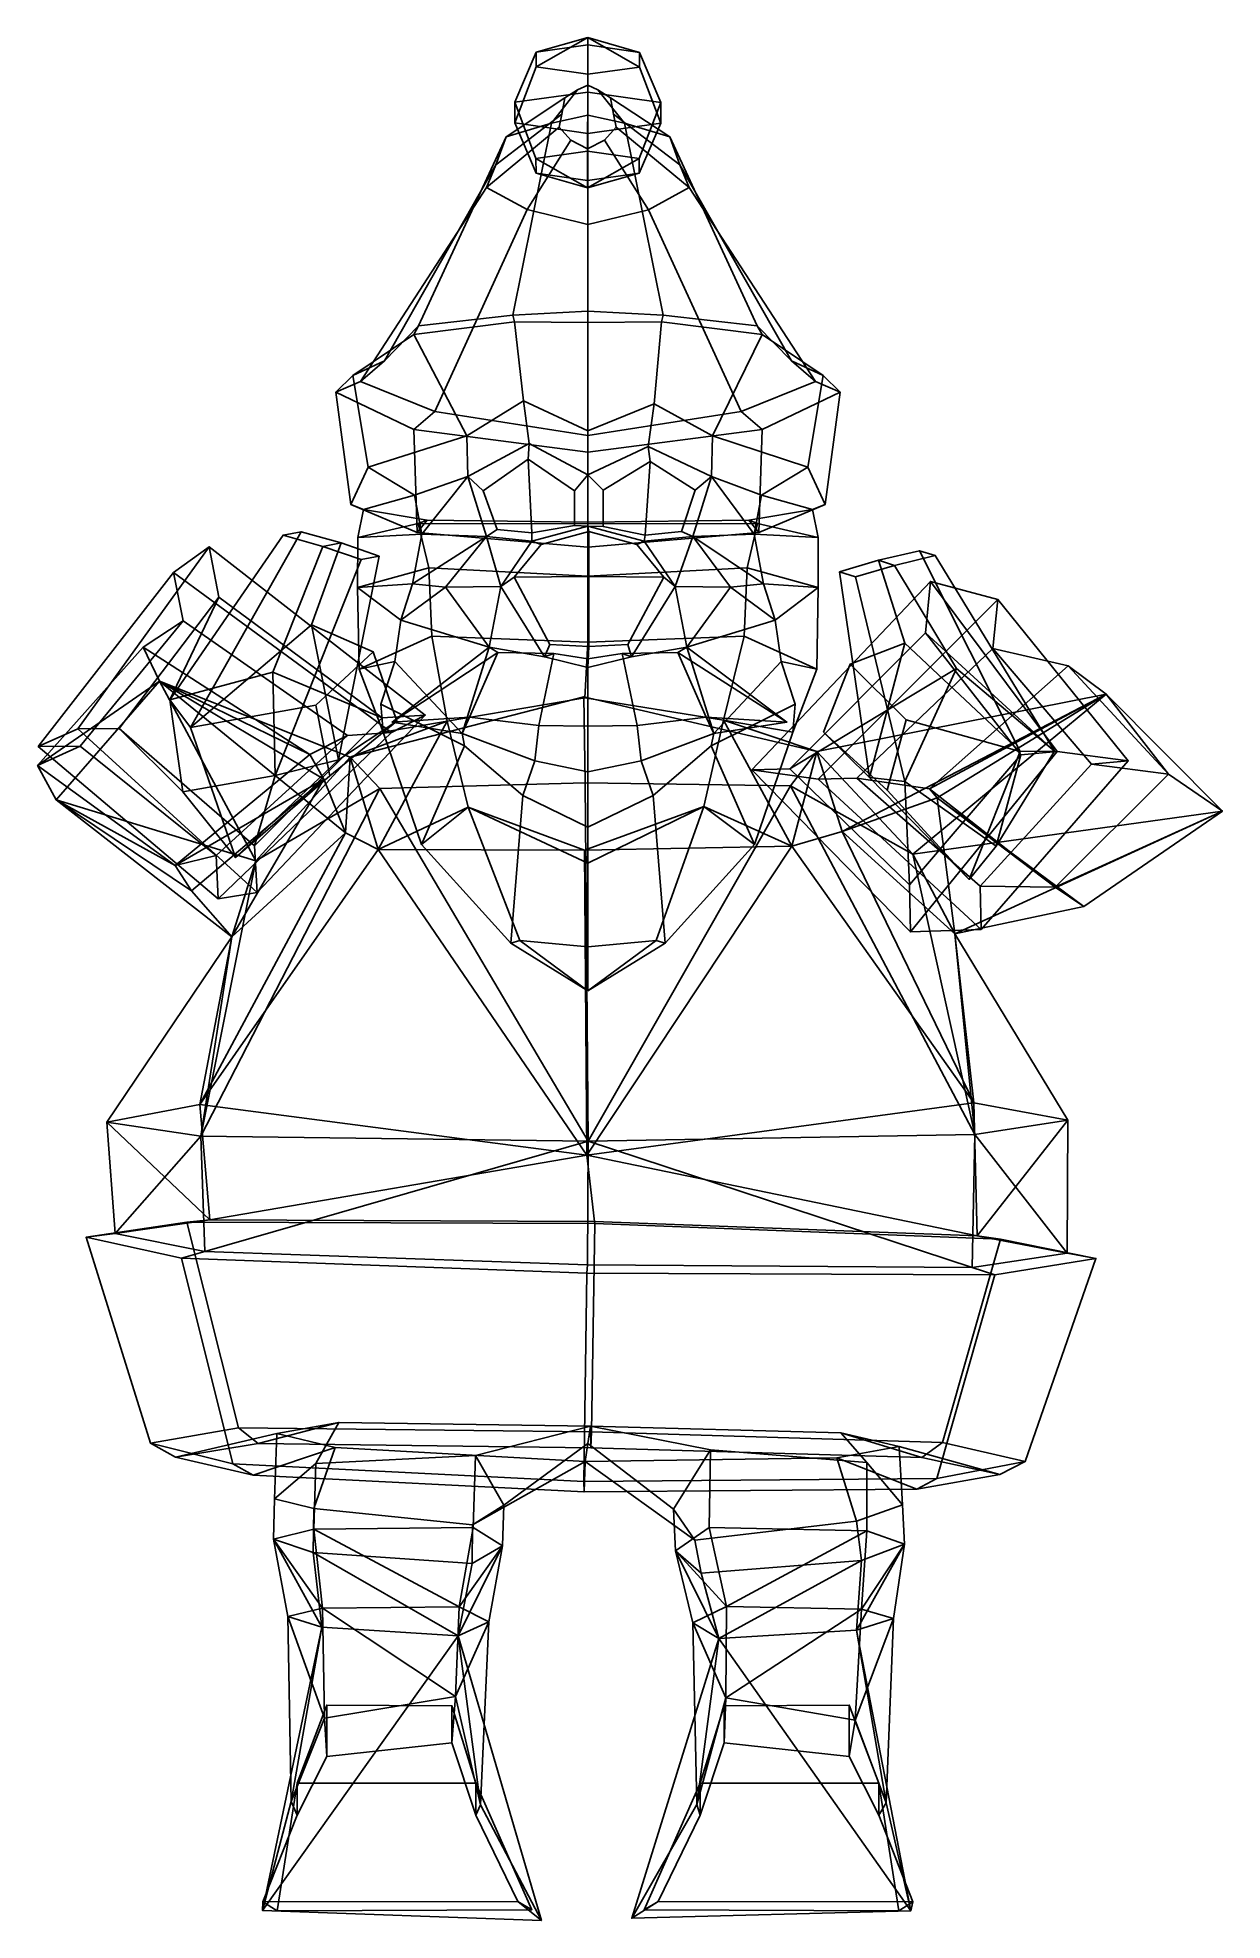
# Model space of a CAD drawing. Extents: x -147 to 165, y -156 to 341.
import ezdxf

# ---------------------------------------------------------------- set-up
doc = ezdxf.new("R2010")
doc.units = 0

msp = doc.modelspace()

# ---------------------------------------------------------------- linework, layer by layer
for p in [(-53.499561, 160.365143, 96.495125), (50.507008, 160.365143, 96.495125)]:
    msp.add_point(p)
for points in [[(-15.557034, 336.949158, -22.037312), (-1.94946, 338.858826, -29.255663), (-1.975695, 326.463806, -38.97863), (-21.219732, 323.763123, -28.770412)], [(-15.554445, 333.085388, -7.617522), (-1.936448, 340.792175, -13.282482), (-15.557034, 336.949158, -22.037312)], [(-1.936448, 340.792175, -13.282482), (-1.94946, 338.858826, -29.255663), (-15.557034, 336.949158, -22.037312)], [(-1.944282, 331.131287, -0.416025), (-1.936448, 340.792175, -13.282482), (-15.554445, 333.085388, -7.617522)], [(11.660736, 336.904724, -22.054108), (17.272001, 323.700287, -28.794165), (-1.975695, 326.463806, -38.97863), (-1.94946, 338.858826, -29.255663)], [(-1.936448, 340.792175, -13.282482), (11.660736, 336.904724, -22.054108), (-1.94946, 338.858826, -29.255663)], [(-1.944282, 331.131287, -0.416025), (11.663325, 333.040955, -7.634317), (-1.936448, 340.792175, -13.282482)], [(11.663325, 333.040955, -7.634317), (11.660736, 336.904724, -22.054108), (-1.936448, 340.792175, -13.282482)], [(-21.21607, 318.29892, -8.377671), (-15.554445, 333.085388, -7.617522), (-15.557034, 336.949158, -22.037312), (-21.219732, 323.763123, -28.770412)], [(-1.968372, 315.53537, 1.806764), (-1.944282, 331.131287, -0.416025), (-15.554445, 333.085388, -7.617522), (-21.21607, 318.29892, -8.377671)], [(-1.968372, 315.53537, 1.806764), (17.275661, 318.236053, -8.401423), (11.663325, 333.040955, -7.634317), (-1.944282, 331.131287, -0.416025)], [(17.275661, 318.236053, -8.401423), (17.272001, 323.700287, -28.794165), (11.660736, 336.904724, -22.054108), (11.663325, 333.040955, -7.634317)], [(-1.96313, 328.239136, -7.126527), (-4.660744, 327.024872, -7.458448), (-11.532356, 318.266296, 51.219952), (-1.902821, 320.358612, 53.964451)], [(-1.96313, 328.239136, -7.126527), (-1.902821, 320.358612, 53.964451), (7.720645, 318.252838, 51.214859), (0.730092, 327.016052, -7.461774)], [(-8.005001, 324.942139, -8.027981), (-8.762764, 320.642426, -9.20479), (-26.15724, 307.271637, 36.821705), (-23.467905, 314.677887, 46.516022)], [(-4.660744, 327.024872, -7.458448), (-8.005001, 324.942139, -8.027981), (-23.467905, 314.677887, 46.516022), (-11.532356, 318.266296, 51.219952)], [(-15.60736, 308.958221, -29.53746), (-21.219732, 323.763123, -28.770412), (-1.975695, 326.463806, -38.97863), (-1.999784, 310.86792, -36.75581)], [(-21.21607, 318.29892, -8.377671), (-21.219732, 323.763123, -28.770412), (-15.60736, 308.958221, -29.53746), (-15.604771, 305.094452, -15.11767)], [(11.61041, 308.913788, -29.554255), (-1.999784, 310.86792, -36.75581), (-1.975695, 326.463806, -38.97863), (17.272001, 323.700287, -28.794165)], [(0.730092, 327.016052, -7.461774), (7.720645, 318.252838, 51.214859), (19.645798, 314.647736, 46.50462), (4.066825, 324.922424, -8.03543)], [(4.066825, 324.922424, -8.03543), (19.645798, 314.647736, 46.50462), (22.313711, 307.237701, 36.808887), (4.80909, 320.620239, -9.213164)], [(17.275661, 318.236053, -8.401423), (11.612999, 305.050018, -15.134465), (11.61041, 308.913788, -29.554255), (17.272001, 323.700287, -28.794165)], [(-46.548569, 264.803253, 82.086647), (-21.688261, 267.628021, 94.745087), (-11.532356, 318.266296, 51.219952), (-23.467905, 314.677887, 46.516022)], [(-8.762764, 320.642426, -9.20479), (-9.455673, 317.174194, -10.154003), (-28.618233, 301.297607, 29.001936), (-26.15724, 307.271637, 36.821705)], [(-1.899999, 268.643951, 102.110413), (-1.902821, 320.358612, 53.964451), (-11.532356, 318.266296, 51.219952), (-21.688261, 267.628021, 94.745087)], [(-1.968372, 315.53537, 1.806764), (-21.21607, 318.29892, -8.377671), (-15.604771, 305.094452, -15.11767), (-1.994606, 303.14035, -7.916173)], [(-1.968372, 315.53537, 1.806764), (-1.994606, 303.14035, -7.916173), (11.612999, 305.050018, -15.134465), (17.275661, 318.236053, -8.401423)], [(-1.899999, 268.643951, 102.110413), (17.888262, 267.628021, 94.745087), (7.720645, 318.252838, 51.214859), (-1.902821, 320.358612, 53.964451)], [(4.80909, 320.620239, -9.213164), (22.313711, 307.237701, 36.808887), (24.757435, 301.260284, 28.98782), (5.489501, 317.14978, -10.163225)], [(42.748573, 264.803253, 82.086647), (19.645798, 314.647736, 46.50462), (7.720645, 318.252838, 51.214859), (17.888262, 267.628021, 94.745087)], [(-55.5891, 255.59906, 55.375454), (-46.548569, 264.803253, 82.086647), (-23.467905, 314.677887, 46.516022), (-26.15724, 307.271637, 36.821705)], [(-9.455673, 317.174194, -10.154003), (-6.460843, 313.777924, -11.084126), (-17.909023, 295.4487, 21.354467), (-28.618233, 301.297607, 29.001936)], [(-6.460843, 313.777924, -11.084126), (-1.993314, 311.485901, -11.712281), (-1.944535, 291.502228, 16.200111), (-17.909023, 295.4487, 21.354467)], [(2.482448, 313.763336, -11.089643), (14.03133, 295.426331, 21.346022), (-1.944535, 291.502228, 16.200111), (-1.993314, 311.485901, -11.712281)], [(5.489501, 317.14978, -10.163225), (24.757435, 301.260284, 28.98782), (14.03133, 295.426331, 21.346022), (2.482448, 313.763336, -11.089643)], [(51.789104, 255.59906, 55.375454), (22.313711, 307.237701, 36.808887), (19.645798, 314.647736, 46.50462), (42.748573, 264.803253, 82.086647)], [(-2.007627, 301.207001, -23.889297), (-15.60736, 308.958221, -29.53746), (-1.999784, 310.86792, -36.75581)], [(-15.604771, 305.094452, -15.11767), (-15.60736, 308.958221, -29.53746), (-2.007627, 301.207001, -23.889297)], [(-2.007627, 301.207001, -23.889297), (-1.999784, 310.86792, -36.75581), (11.61041, 308.913788, -29.554255)], [(11.612999, 305.050018, -15.134465), (-2.007627, 301.207001, -23.889297), (11.61041, 308.913788, -29.554255)], [(-61.859039, 250.177185, 32.811611), (-55.5891, 255.59906, 55.375454), (-26.15724, 307.271637, 36.821705), (-28.618233, 301.297607, 29.001936)], [(-1.994606, 303.14035, -7.916173), (-15.604771, 305.094452, -15.11767), (-2.007627, 301.207001, -23.889297)], [(-1.994606, 303.14035, -7.916173), (-2.007627, 301.207001, -23.889297), (11.612999, 305.050018, -15.134465)], [(58.059044, 250.177185, 32.811611), (24.757435, 301.260284, 28.98782), (22.313711, 307.237701, 36.808887), (51.789104, 255.59906, 55.375454)], [(-42.271126, 242.208405, 12.722825), (-61.859039, 250.177185, 32.811611), (-28.618233, 301.297607, 29.001936), (-17.909023, 295.4487, 21.354467)], [(38.471123, 242.208405, 12.722826), (14.03133, 295.426331, 21.346022), (24.757435, 301.260284, 28.98782), (58.059044, 250.177185, 32.811611)], [(-1.899999, 235.910461, -5.742792), (-42.271126, 242.208405, 12.722825), (-17.909023, 295.4487, 21.354467), (-1.944535, 291.502228, 16.200111)], [(-1.899999, 235.910461, -5.742792), (-1.944535, 291.502228, 16.200111), (14.03133, 295.426331, 21.346022), (38.471123, 242.208405, 12.722826)], [(-1.899999, 265.653229, 105.996429), (-1.899999, 268.643951, 102.110413), (-21.688261, 267.628021, 94.745087), (-21.299597, 265.833313, 99.837967)], [(-1.899999, 265.653229, 105.996429), (17.499598, 265.833313, 99.837967), (17.888262, 267.628021, 94.745087), (-1.899999, 268.643951, 102.110413)], [(-47.79092, 262.561523, 86.926041), (-46.548569, 264.803253, 82.086647), (-55.5891, 255.59906, 55.375454), (-63.887779, 251.690308, 57.15406)], [(-21.299597, 265.833313, 99.837967), (-21.688261, 267.628021, 94.745087), (-46.548569, 264.803253, 82.086647), (-47.79092, 262.561523, 86.926041)], [(-18.942772, 245.036011, 105.993355), (-21.299597, 265.833313, 99.837967), (-47.79092, 262.561523, 86.926041), (-33.883507, 235.798859, 95.688095)], [(-1.9, 237.132874, 110.968666), (-1.899999, 265.653229, 105.996429), (-21.299597, 265.833313, 99.837967), (-18.942772, 245.036011, 105.993355)], [(-1.9, 237.132874, 110.968666), (15.546496, 244.241577, 106.137733), (17.499598, 265.833313, 99.837967), (-1.899999, 265.653229, 105.996429)], [(15.546496, 244.241577, 106.137733), (30.955547, 235.798859, 95.688103), (43.990925, 262.561523, 86.926041), (17.499598, 265.833313, 99.837967)], [(17.499598, 265.833313, 99.837967), (43.990925, 262.561523, 86.926041), (42.748573, 264.803253, 82.086647), (17.888262, 267.628021, 94.745087)], [(43.990925, 262.561523, 86.926041), (60.08778, 251.690308, 57.15406), (51.789104, 255.59906, 55.375454), (42.748573, 264.803253, 82.086647)], [(-33.883507, 235.798859, 95.688095), (-47.79092, 262.561523, 86.926041), (-63.887779, 251.690308, 57.15406), (-59.840714, 227.540619, 77.814453)], [(30.955547, 235.798859, 95.688103), (56.040722, 227.540619, 77.814453), (60.08778, 251.690308, 57.15406), (43.990925, 262.561523, 86.926041)], [(-63.887779, 251.690308, 57.15406), (-55.5891, 255.59906, 55.375454), (-61.859039, 250.177185, 32.811611), (-68.413467, 247.304596, 31.64838)], [(60.08778, 251.690308, 57.15406), (64.613472, 247.304596, 31.64838), (58.059044, 250.177185, 32.811611), (51.789104, 255.59906, 55.375454)], [(-59.840714, 227.540619, 77.814453), (-63.887779, 251.690308, 57.15406), (-68.413467, 247.304596, 31.64838), (-64.414131, 217.683228, 41.266933)], [(-68.413467, 247.304596, 31.64838), (-61.859039, 250.177185, 32.811611), (-42.271126, 242.208405, 12.722825), (-47.799843, 237.459106, 9.714837)], [(64.613472, 247.304596, 31.64838), (43.999844, 237.459106, 9.714837), (38.471123, 242.208405, 12.722826), (58.059044, 250.177185, 32.811611)], [(56.040722, 227.540619, 77.814453), (60.614136, 217.683228, 41.266933), (64.613472, 247.304596, 31.64838), (60.08778, 251.690308, 57.15406)], [(-64.414131, 217.683228, 41.266933), (-68.413467, 247.304596, 31.64838), (-47.799843, 237.459106, 9.714837), (-46.904514, 210.312958, 16.025953)], [(-18.942772, 245.036011, 105.993355), (-33.883507, 235.798859, 95.688095), (-33.590797, 225.057556, 94.877663), (-17.374081, 233.792145, 106.658783)], [(-1.9, 237.132874, 110.968666), (-18.942772, 245.036011, 105.993355), (-17.374081, 233.792145, 106.658783), (-1.9, 225.558319, 108.95771)], [(-1.9, 237.132874, 110.968666), (-1.9, 225.558319, 108.95771), (13.977801, 232.987305, 106.68766), (15.546496, 244.241577, 106.137733)], [(15.546496, 244.241577, 106.137733), (13.977801, 232.987305, 106.68766), (30.662834, 225.057556, 94.877663), (30.955547, 235.798859, 95.688103)], [(60.614136, 217.683228, 41.266933), (43.104519, 210.312927, 16.025953), (43.999844, 237.459106, 9.714837), (64.613472, 247.304596, 31.64838)], [(-47.799843, 237.459106, 9.714837), (-42.271126, 242.208405, 12.722825), (-1.899999, 235.910461, -5.742792), (-1.899999, 231.539124, -9.574923)], [(43.999844, 237.459106, 9.714837), (-1.899999, 231.539124, -9.574923), (-1.899999, 235.910461, -5.742792), (38.471123, 242.208405, 12.722826)], [(-47.675175, 220.184937, 78.357887), (-33.590797, 225.057556, 94.877663), (-33.883507, 235.798859, 95.688095), (-59.840714, 227.540619, 77.814453)], [(-46.904514, 210.312958, 16.025953), (-47.799843, 237.459106, 9.714837), (-1.899999, 231.539124, -9.574923), (-1.9, 206.496765, -3.372415)], [(-17.632929, 229.697693, 104.469688), (-17.374081, 233.792145, 106.658783), (-33.590797, 225.057556, 94.877663), (-29.570061, 221.328979, 94.654114)], [(-17.632929, 229.697693, 104.469688), (-5.485054, 221.325775, 106.095718), (-1.9, 225.558319, 108.95771), (-17.374081, 233.792145, 106.658783)], [(43.104519, 210.312927, 16.025953), (-1.9, 206.496765, -3.372415), (-1.899999, 231.539124, -9.574923), (43.999844, 237.459106, 9.714837)], [(43.875175, 220.184937, 78.357887), (56.040722, 227.540619, 77.814453), (30.955547, 235.798859, 95.688103), (30.662834, 225.057556, 94.877663)], [(-16.733572, 210.204559, 102.64016), (-17.632929, 229.697693, 104.469688), (-29.570061, 221.328979, 94.654114), (-25.823059, 211.139099, 97.547935)], [(-5.485054, 221.325775, 106.095718), (-17.632929, 229.697693, 104.469688), (-16.733572, 210.204559, 102.64016), (-5.485054, 212.208496, 106.939919)], [(14.484674, 229.002502, 104.268639), (13.977801, 232.987305, 106.68766), (-1.9, 225.558319, 108.95771), (2.138193, 221.445038, 106.276031)], [(2.138193, 221.445038, 106.276031), (2.138193, 211.94043, 107.318275), (13.16766, 209.592163, 102.009949), (14.484674, 229.002502, 104.268639)], [(13.16766, 209.592163, 102.009949), (22.729984, 210.588196, 95.723228), (26.404018, 221.448425, 92.15062), (14.484674, 229.002502, 104.268639)], [(14.484674, 229.002502, 104.268639), (26.404018, 221.448425, 92.15062), (30.662834, 225.057556, 94.877663), (13.977801, 232.987305, 106.68766)], [(-59.840714, 227.540619, 77.814453), (-64.414131, 217.683228, 41.266933), (-61.108589, 216.348694, 41.578911), (-47.675175, 220.184937, 78.357887)], [(-45.702423, 209.859009, 78.655991), (-33.590797, 225.057556, 94.877663), (-47.675175, 220.184937, 78.357887)], [(-28.66053, 209.298401, 98.549278), (-33.590797, 225.057556, 94.877663), (-45.702423, 209.859009, 78.655991)], [(-25.823059, 211.139099, 97.547935), (-29.570061, 221.328979, 94.654114), (-33.590797, 225.057556, 94.877663), (-28.66053, 209.298401, 98.549278)], [(-5.485054, 212.208496, 106.939919), (-1.9, 211.96109, 110.144325), (-1.9, 225.558319, 108.95771), (-5.485054, 221.325775, 106.095718)], [(2.138193, 211.94043, 107.318275), (2.138193, 221.445038, 106.276031), (-1.9, 225.558319, 108.95771), (-1.9, 211.96109, 110.144325)], [(22.729984, 210.588196, 95.723228), (25.732569, 209.298401, 98.549278), (30.662834, 225.057556, 94.877663), (26.404018, 221.448425, 92.15062)], [(25.732569, 209.298401, 98.549278), (41.90242, 209.859009, 78.655991), (30.662834, 225.057556, 94.877663)], [(41.90242, 209.859009, 78.655991), (43.875175, 220.184937, 78.357887), (30.662834, 225.057556, 94.877663)], [(56.040722, 227.540619, 77.814453), (43.875175, 220.184937, 78.357887), (57.308598, 216.348694, 41.578911), (60.614136, 217.683228, 41.266933)], [(-47.675175, 220.184937, 78.357887), (-61.108589, 216.348694, 41.578911), (-62.612999, 209.042908, 42.462151), (-45.702423, 209.859009, 78.655991)], [(43.875175, 220.184937, 78.357887), (41.90242, 209.859009, 78.655991), (58.813, 209.042908, 42.462151), (57.308598, 216.348694, 41.578911)], [(-64.414131, 217.683228, 41.266933), (-46.904514, 210.312958, 16.025953), (-44.318386, 213.574707, 15.364482), (-61.108589, 216.348694, 41.578911)], [(-62.612999, 209.042908, 42.462151), (-61.108589, 216.348694, 41.578911), (-44.318386, 213.574707, 15.364482), (-46.630749, 212.72229, 12.67251)], [(-46.904514, 210.312958, 16.025953), (-1.9, 206.496765, -3.372415), (-1.9, 213.033264, -1.753984), (-44.318386, 213.574707, 15.364482)], [(-46.630749, 212.72229, 12.67251), (-44.318386, 213.574707, 15.364482), (-1.9, 213.033264, -1.753984), (-1.9, 212.648071, -2.405132)], [(43.104519, 210.312927, 16.025953), (40.518391, 213.574707, 15.364482), (-1.9, 213.033264, -1.753984), (-1.9, 206.496765, -3.372415)], [(42.830746, 212.72229, 12.67251), (-1.9, 212.648071, -2.405132), (-1.9, 213.033264, -1.753984), (40.518391, 213.574707, 15.364482)], [(60.614136, 217.683228, 41.266933), (57.308598, 216.348694, 41.578911), (40.518391, 213.574707, 15.364482), (43.104519, 210.312927, 16.025953)], [(58.813, 209.042908, 42.462151), (42.830746, 212.72229, 12.67251), (40.518391, 213.574707, 15.364482), (57.308598, 216.348694, 41.578911)], [(-77.562164, 210.546234, 242.927368), (-82.29454, 209.664612, 230.915298), (-112.192932, 166.226868, 204.301971), (-106.659943, 158.956787, 241.385239)], [(-71.77076, 206.621826, 227.887985), (-84.957909, 173.529358, 195.535736), (-112.192932, 166.226868, 204.301971), (-82.29454, 209.664612, 230.915298)], [(-67.000168, 207.623169, 239.895859), (-77.562164, 210.546234, 242.927368), (-106.659943, 158.956787, 241.385239), (-74.806435, 185.983765, 244.140915)], [(-67.000168, 207.623169, 239.895859), (-71.77076, 206.621826, 227.887985), (-82.29454, 209.664612, 230.915298), (-77.562164, 210.546234, 242.927368)], [(-62.634781, 195.848938, 44.641083), (-62.612999, 209.042908, 42.462151), (-46.630749, 212.72229, 12.67251), (-43.885971, 201.025208, 11.188781)], [(-45.702423, 209.859009, 78.655991), (-62.612999, 209.042908, 42.462151), (-62.634781, 195.848938, 44.641083), (-48.144192, 196.759888, 78.504814)], [(-48.144192, 196.759888, 78.504814), (-28.66053, 209.298401, 98.549278), (-45.702423, 209.859009, 78.655991)], [(-39.490215, 195.943115, 101.72583), (-28.66053, 209.298401, 98.549278), (-48.144192, 196.759888, 78.504814)], [(-43.885971, 201.025208, 11.188781), (-46.630749, 212.72229, 12.67251), (-1.9, 212.648071, -2.405132), (-1.9, 198.771912, -0.945824)], [(-39.490215, 195.943115, 101.72583), (-24.858456, 196.096497, 104.760262), (-28.66053, 209.298401, 98.549278)], [(-16.733572, 210.204559, 102.64016), (-25.823059, 211.139099, 97.547935), (-28.66053, 209.298401, 98.549278), (-16.70068, 208.017517, 104.835991)], [(-24.858456, 196.096497, 104.760262), (-16.70068, 208.017517, 104.835991), (-28.66053, 209.298401, 98.549278)], [(-1.641617, 198.757813, 128.666168), (-1.641617, 210.574738, 124.536148), (-14.264492, 207.140503, 121.01963), (-21.34082, 198.576141, 122.216965)], [(-16.733572, 210.204559, 102.64016), (-16.70068, 208.017517, 104.835991), (-1.9, 211.96109, 110.144325), (-5.485054, 212.208496, 106.939919)], [(-1.641617, 210.574738, 124.536148), (-1.9, 211.96109, 110.144325), (-16.70068, 208.017517, 104.835991), (-14.264492, 207.140503, 121.01963)], [(40.085972, 201.025208, 11.188781), (-1.9, 198.771912, -0.945824), (-1.9, 212.648071, -2.405132), (42.830746, 212.72229, 12.67251)], [(-1.641617, 210.574738, 124.536148), (10.981255, 207.140503, 121.01963), (12.900679, 208.017517, 104.835991), (-1.9, 211.96109, 110.144325)], [(13.16766, 209.592163, 102.009949), (2.138193, 211.94043, 107.318275), (-1.9, 211.96109, 110.144325), (12.900679, 208.017517, 104.835991)], [(-1.641617, 198.757813, 128.666168), (18.057583, 198.576141, 122.216965), (10.981255, 207.140503, 121.01963), (-1.641617, 210.574738, 124.536148)], [(13.16766, 209.592163, 102.009949), (12.900679, 208.017517, 104.835991), (25.732569, 209.298401, 98.549278), (22.729984, 210.588196, 95.723228)], [(21.058456, 196.096497, 104.760262), (25.732569, 209.298401, 98.549278), (12.900679, 208.017517, 104.835991)], [(35.690216, 195.943115, 101.72583), (25.732569, 209.298401, 98.549278), (21.058456, 196.096497, 104.760262)], [(44.344196, 196.759888, 78.504814), (41.90242, 209.859009, 78.655991), (25.732569, 209.298401, 98.549278)], [(35.690216, 195.943115, 101.72583), (44.344196, 196.759888, 78.504814), (25.732569, 209.298401, 98.549278)], [(58.834785, 195.848938, 44.641083), (40.085972, 201.025208, 11.188781), (42.830746, 212.72229, 12.67251), (58.813, 209.042908, 42.462151)], [(41.90242, 209.859009, 78.655991), (44.344196, 196.759888, 78.504814), (58.834785, 195.848938, 44.641083), (58.813, 209.042908, 42.462151)], [(-136.416855, 158.550568, 219.663086), (-101.800293, 206.590637, 200.737091), (-111.173218, 199.77179, 170.486206), (-146.845337, 153.922638, 188.568954)], [(-136.416855, 158.550568, 219.663086), (-125.548027, 158.690826, 216.257584), (-99.237602, 193.278351, 201.9646), (-101.800293, 206.590637, 200.737091)], [(-53.722839, 157.610535, 159.012939), (-111.173218, 199.77179, 170.486206), (-101.800293, 206.590637, 200.737091), (-44.791386, 162.179169, 190.582199)], [(-44.791386, 162.179169, 190.582199), (-101.800293, 206.590637, 200.737091), (-99.237602, 193.278351, 201.9646), (-56.134792, 161.439758, 194.226624)], [(-61.723076, 203.182587, 225.104294), (-84.36158, 146.289734, 198.633163), (-84.957909, 173.529358, 195.535736), (-71.77076, 206.621826, 227.887985)], [(-56.97332, 204.07782, 237.151184), (-67.70015, 150.406067, 229.770859), (-84.36158, 146.289734, 198.633163), (-61.723076, 203.182587, 225.104294)], [(-56.97332, 204.07782, 237.151184), (-67.000168, 207.623169, 239.895859), (-74.806435, 185.983765, 244.140915), (-67.70015, 150.406067, 229.770859)], [(-56.97332, 204.07782, 237.151184), (-61.723076, 203.182587, 225.104294), (-71.77076, 206.621826, 227.887985), (-67.000168, 207.623169, 239.895859)], [(-21.34082, 198.576141, 122.216965), (-14.264492, 207.140503, 121.01963), (-16.70068, 208.017517, 104.835991), (-24.858456, 196.096497, 104.760262)], [(18.057583, 198.576141, 122.216965), (21.058456, 196.096497, 104.760262), (12.900679, 208.017517, 104.835991), (10.981255, 207.140503, 121.01963)], [(74.687538, 203.048798, 213.35257), (85.491684, 205.52002, 215.892944), (89.669891, 204.220184, 203.714478), (78.898514, 201.627625, 201.178909)], [(74.687538, 203.048798, 213.35257), (81.652466, 181.137848, 217.667877), (112.073807, 152.598389, 214.098587), (85.491684, 205.52002, 215.892944)], [(78.898514, 201.627625, 201.178909), (89.669891, 204.220184, 203.714478), (121.132431, 152.670105, 182.019592), (95.262314, 174.479797, 172.164627)], [(85.491684, 205.52002, 215.892944), (112.073807, 152.598389, 214.098587), (121.132431, 152.670105, 182.019592), (89.669891, 204.220184, 203.714478)], [(-146.845337, 153.922638, 188.568954), (-111.173218, 199.77179, 170.486206), (-108.65007, 187.069031, 171.633286), (-135.80957, 154.02478, 185.11731)], [(-53.722839, 157.610535, 159.012939), (-65.26223, 156.818604, 162.726395), (-108.65007, 187.069031, 171.633286), (-111.173218, 199.77179, 170.486206)], [(-62.198425, 174.294678, 46.003769), (-62.634781, 195.848938, 44.641083), (-43.885971, 201.025208, 11.188781), (-43.093254, 183.037537, 14.099627)], [(-43.093254, 183.037537, 14.099627), (-43.885971, 201.025208, 11.188781), (-1.9, 198.771912, -0.945824), (-1.9, 181.411835, 3.485335)], [(-11.916492, 180.828156, 117.381271), (-21.34082, 198.576141, 122.216965), (-24.858456, 196.096497, 104.760262), (-13.366461, 177.509399, 104.511536)], [(-1.641617, 180.306702, 122.611298), (-1.641617, 198.757813, 128.666168), (-21.34082, 198.576141, 122.216965), (-11.916492, 180.828156, 117.381271)], [(39.293255, 183.037537, 14.099627), (-1.9, 181.411835, 3.485335), (-1.9, 198.771912, -0.945824), (40.085972, 201.025208, 11.188781)], [(-1.641617, 180.306702, 122.611298), (8.633257, 180.828156, 117.381271), (18.057583, 198.576141, 122.216965), (-1.641617, 198.757813, 128.666168)], [(8.633257, 180.828156, 117.381271), (9.566461, 177.509399, 104.511536), (21.058456, 196.096497, 104.760262), (18.057583, 198.576141, 122.216965)], [(58.398434, 174.294678, 46.003769), (39.293255, 183.037537, 14.099627), (40.085972, 201.025208, 11.188781), (58.834785, 195.848938, 44.641083)], [(64.400658, 199.935486, 211.088058), (74.687538, 203.048798, 213.35257), (78.898514, 201.627625, 201.178909), (68.594124, 198.620667, 198.874329)], [(64.400658, 199.935486, 211.088058), (72.306244, 145.704437, 204.255386), (81.652466, 181.137848, 217.667877), (74.687538, 203.048798, 213.35257)], [(64.400658, 199.935486, 211.088058), (68.594124, 198.620667, 198.874329), (81.638351, 144.679443, 172.283142), (72.306244, 145.704437, 204.255386)], [(68.594124, 198.620667, 198.874329), (78.898514, 201.627625, 201.178909), (95.262314, 174.479797, 172.164627), (81.638351, 144.679443, 172.283142)], [(-48.144192, 196.759888, 78.504814), (-62.634781, 195.848938, 44.641083), (-51.210266, 187.236511, 77.948036)], [(-52.81601, 176.30658, 78.12674), (-51.210266, 187.236511, 77.948036), (-62.634781, 195.848938, 44.641083), (-62.198425, 174.294678, 46.003769)], [(-51.210266, 187.236511, 77.948036), (-39.490215, 195.943115, 101.72583), (-48.144192, 196.759888, 78.504814)], [(-27.993595, 180.129791, 98.608398), (-39.490215, 195.943115, 101.72583), (-51.210266, 187.236511, 77.948036)], [(-27.993595, 180.129791, 98.608398), (-24.858456, 196.096497, 104.760262), (-39.490215, 195.943115, 101.72583)], [(-13.366461, 177.509399, 104.511536), (-24.858456, 196.096497, 104.760262), (-27.993595, 180.129791, 98.608398)], [(9.566461, 177.509399, 104.511536), (24.193596, 180.129791, 98.608398), (21.058456, 196.096497, 104.760262)], [(24.193596, 180.129791, 98.608398), (35.690216, 195.943115, 101.72583), (21.058456, 196.096497, 104.760262)], [(24.193596, 180.129791, 98.608398), (47.410271, 187.236511, 77.948036), (35.690216, 195.943115, 101.72583)], [(47.410271, 187.236511, 77.948036), (44.344196, 196.759888, 78.504814), (35.690216, 195.943115, 101.72583)], [(58.793983, 145.258362, 124.835899), (41.345703, 147.742035, 152.883194), (88.391556, 197.422546, 178.261353), (106.158142, 192.700562, 151.587097)], [(41.345703, 147.742035, 152.883194), (51.32196, 148.050385, 159.431519), (87.066193, 183.881042, 178.665253), (88.391556, 197.422546, 178.261353)], [(44.344196, 196.759888, 78.504814), (47.410271, 187.236511, 77.948036), (58.834785, 195.848938, 44.641083)], [(49.016014, 176.30658, 78.12674), (58.398434, 174.294678, 46.003769), (58.834785, 195.848938, 44.641083), (47.410271, 187.236511, 77.948036)], [(121.766624, 152.575378, 205.449341), (88.391556, 197.422546, 178.261353), (87.066193, 183.881042, 178.665253), (112.246902, 151.712036, 199.254349)], [(121.766624, 152.575378, 205.449341), (140.52887, 150.170654, 178.26091), (106.158142, 192.700562, 151.587097), (88.391556, 197.422546, 178.261353)], [(-108.679451, 141.92334, 206.073837), (-112.192932, 166.226868, 204.301971), (-99.237602, 193.278351, 201.9646), (-125.548027, 158.690826, 216.257584)], [(-84.957909, 173.529358, 195.535736), (-56.134792, 161.439758, 194.226624), (-99.237602, 193.278351, 201.9646), (-112.192932, 166.226868, 204.301971)], [(58.793983, 145.258362, 124.835899), (106.158142, 192.700562, 151.587097), (104.825394, 179.771912, 151.928299), (68.945335, 145.532349, 131.50293)], [(140.52887, 150.170654, 178.26091), (130.865692, 149.253784, 171.97641), (104.825394, 179.771912, 151.928299), (106.158142, 192.700562, 151.587097)], [(-135.80957, 154.02478, 185.11731), (-108.65007, 187.069031, 171.633286), (-119.166817, 180.131165, 137.743607), (-147.000641, 148.935974, 151.156235)], [(-119.166817, 180.131165, 137.743607), (-108.65007, 187.069031, 171.633286), (-65.26223, 156.818604, 162.726395), (-75.216454, 151.778809, 128.372757)], [(-58.51606, 178.873535, 295.958252), (-74.806435, 185.983765, 244.140915), (-106.659943, 158.956787, 241.385239), (-73.686241, 164.799255, 301.795441)], [(-52.281651, 160.564026, 296.237823), (-67.70015, 150.406067, 229.770859), (-74.806435, 185.983765, 244.140915), (-58.51606, 178.873535, 295.958252)], [(-52.81601, 176.30658, 78.12674), (-35.101604, 157.303833, 104.917747), (-27.993595, 180.129791, 98.608398), (-51.210266, 187.236511, 77.948036)], [(49.016014, 176.30658, 78.12674), (47.410271, 187.236511, 77.948036), (24.193596, 180.129791, 98.608398), (31.301603, 157.303833, 104.917747)], [(95.262314, 174.479797, 172.164627), (121.132431, 152.670105, 182.019592), (87.066193, 183.881042, 178.665253), (51.32196, 148.050385, 159.431519)], [(105.76339, 127.606262, 180.925735), (112.246902, 151.712036, 199.254349), (87.066193, 183.881042, 178.665253), (121.132431, 152.670105, 182.019592)], [(-147.000641, 148.935974, 151.156235), (-119.166817, 180.131165, 137.743607), (-114.835793, 171.123779, 85.532898)], [(-75.216454, 151.778809, 128.372757), (-114.835793, 171.123779, 85.532898), (-119.166817, 180.131165, 137.743607)], [(-52.281651, 160.564026, 296.237823), (-58.51606, 178.873535, 295.958252), (-73.686241, 164.799255, 301.795441), (-69.989166, 146.175079, 291.070404)], [(-55.869884, 157.683044, 50.112881), (-62.198425, 174.294678, 46.003769), (-43.093254, 183.037537, 14.099627), (-39.014996, 160.553467, 31.625179)], [(-25.627405, 178.709167, 112.608627), (-27.993595, 180.129791, 98.608398), (-53.499561, 160.365143, 96.495125)], [(-53.499561, 160.365143, 96.495125), (-27.993595, 180.129791, 98.608398), (-35.101604, 157.303833, 104.917747)], [(-33.104607, 161.660431, 115.00264), (-25.627405, 178.709167, 112.608627), (-53.499561, 160.365143, 96.495125)], [(-39.014996, 160.553467, 31.625179), (-43.093254, 183.037537, 14.099627), (-1.9, 181.411835, 3.485335), (-2.707778, 166.771545, 8.45239)], [(-10.930035, 178.446899, 112.725739), (-25.627405, 178.709167, 112.608627), (-33.104607, 161.660431, 115.00264), (-14.890987, 159.469116, 123.670204)], [(-25.627405, 178.709167, 112.608627), (-10.930035, 178.446899, 112.725739), (-13.366461, 177.509399, 104.511536), (-27.993595, 180.129791, 98.608398)], [(-1.641617, 180.306702, 122.611298), (-11.916492, 180.828156, 117.381271), (-13.366461, 177.509399, 104.511536), (-1.9, 174.722046, 110.43103)], [(33.835999, 160.867279, 31.596659), (-2.707778, 166.771545, 8.45239), (-1.9, 181.411835, 3.485335), (39.293255, 183.037537, 14.099627)], [(-1.641617, 180.306702, 122.611298), (-1.9, 174.722046, 110.43103), (9.566461, 177.509399, 104.511536), (8.633257, 180.828156, 117.381271)], [(21.827406, 178.709167, 112.608627), (24.193596, 180.129791, 98.608398), (9.566461, 177.509399, 104.511536), (7.130036, 178.446899, 112.725739)], [(7.130036, 178.446899, 112.725739), (11.090986, 159.469116, 123.670204), (29.304607, 161.660431, 115.00264), (21.827406, 178.709167, 112.608627)], [(21.827406, 178.709167, 112.608627), (50.507008, 160.365143, 96.495125), (24.193596, 180.129791, 98.608398)], [(29.304607, 161.660431, 115.00264), (50.507008, 160.365143, 96.495125), (21.827406, 178.709167, 112.608627)], [(50.507008, 160.365143, 96.495125), (31.301603, 157.303833, 104.917747), (24.193596, 180.129791, 98.608398)], [(52.069885, 157.683044, 50.112881), (33.835999, 160.867279, 31.596659), (39.293255, 183.037537, 14.099627), (58.398434, 174.294678, 46.003769)], [(60.178005, 157.662567, 271.103607), (67.238121, 175.65094, 270.232941), (81.652466, 181.137848, 217.667877), (72.306244, 145.704437, 204.255386)], [(67.238121, 175.65094, 270.232941), (81.97039, 160.974731, 275.697388), (112.073807, 152.598389, 214.098587), (81.652466, 181.137848, 217.667877)], [(124.668098, 175.180664, 122.054665), (88.165092, 142.786133, 101.044487), (68.945335, 145.532349, 131.50293), (104.825394, 179.771912, 151.928299)], [(130.865692, 149.253784, 171.97641), (151.171051, 146.572815, 142.227554), (124.668098, 175.180664, 122.054665), (104.825394, 179.771912, 151.928299)], [(-55.869884, 157.683044, 50.112881), (-56.539234, 165.048523, 81.29702), (-52.81601, 176.30658, 78.12674), (-62.198425, 174.294678, 46.003769)], [(-52.81601, 176.30658, 78.12674), (-56.539234, 165.048523, 81.29702), (-34.418434, 154.082092, 95.906563), (-35.101604, 157.303833, 104.917747)], [(-14.890987, 159.469116, 123.670204), (-1.9, 159.265625, 124.353912), (-1.9, 177.032837, 115.474304), (-10.930035, 178.446899, 112.725739)], [(-1.9, 177.032837, 115.474304), (-1.9, 174.722046, 110.43103), (-13.366461, 177.509399, 104.511536), (-10.930035, 178.446899, 112.725739)], [(11.090986, 159.469116, 123.670204), (7.130036, 178.446899, 112.725739), (-1.9, 177.032837, 115.474304), (-1.9, 159.265625, 124.353912)], [(-1.9, 177.032837, 115.474304), (7.130036, 178.446899, 112.725739), (9.566461, 177.509399, 104.511536), (-1.9, 174.722046, 110.43103)], [(49.016014, 176.30658, 78.12674), (31.301603, 157.303833, 104.917747), (30.618433, 154.082092, 95.906563), (52.739243, 165.048523, 81.29702)], [(52.069885, 157.683044, 50.112881), (58.398434, 174.294678, 46.003769), (49.016014, 176.30658, 78.12674), (52.739243, 165.048523, 81.29702)], [(81.638351, 144.679443, 172.283142), (95.262314, 174.479797, 172.164627), (51.32196, 148.050385, 159.431519), (82.859116, 117.43454, 184.191864)], [(60.178005, 157.662567, 271.103607), (76.966324, 142.37265, 265.475983), (81.97039, 160.974731, 275.697388), (67.238121, 175.65094, 270.232941)], [(88.165092, 142.786133, 101.044487), (124.668098, 175.180664, 122.054665), (134.711151, 167.70459, 70.717125)], [(151.171051, 146.572815, 142.227554), (134.711151, 167.70459, 70.717125), (124.668098, 175.180664, 122.054665)], [(-147.000641, 148.935974, 151.156235), (-114.835793, 171.123779, 85.532898), (-142.138626, 139.84198, 92.025284)], [(-89.467957, 123.750732, -24.270966), (-142.138626, 139.84198, 92.025284), (-114.835793, 171.123779, 85.532898)], [(-65.834663, 131.170258, 40.000027), (-64.622513, 151.073975, -2.245278), (-114.835793, 171.123779, 85.532898)], [(-65.834663, 131.170258, 40.000027), (-114.835793, 171.123779, 85.532898), (-71.551933, 145.274414, 90.698174)], [(-89.467957, 123.750732, -24.270966), (-114.835793, 171.123779, 85.532898), (-64.622513, 151.073975, -2.245278)], [(-75.216454, 151.778809, 128.372757), (-71.551933, 145.274414, 90.698174), (-114.835793, 171.123779, 85.532898)], [(-84.36158, 146.289734, 198.633163), (-89.812912, 127.729645, 210.791977), (-56.134792, 161.439758, 194.226624), (-84.957909, 173.529358, 195.535736)], [(-94.814926, 124.622192, 240.84375), (-106.659943, 158.956787, 241.385239), (-112.192932, 166.226868, 204.301971), (-108.679451, 141.92334, 206.073837)], [(-69.989166, 146.175079, 291.070404), (-73.686241, 164.799255, 301.795441), (-106.659943, 158.956787, 241.385239), (-94.814926, 124.622192, 240.84375)], [(-2.954115, 167.037476, 4.696946), (-2.604251, 144.284271, -46.353363), (-56.736938, 142.858521, -36.729488), (-64.622513, 151.073975, -2.245278)], [(-2.954115, 167.037476, 4.696946), (-64.622513, 151.073975, -2.245278), (-39.014996, 160.553467, 31.625179), (-2.707778, 166.771545, 8.45239)], [(-34.418434, 154.082092, 95.906563), (-56.539234, 165.048523, 81.29702), (-55.869884, 157.683044, 50.112881), (-45.791817, 128.035583, 66.107307)], [(-2.954115, 167.037476, 4.696946), (58.415077, 152.596497, -2.062188), (51.478249, 143.538025, -36.562145), (-2.604251, 144.284271, -46.353363)], [(-2.707778, 166.771545, 8.45239), (33.835999, 160.867279, 31.596659), (58.415077, 152.596497, -2.062188), (-2.954115, 167.037476, 4.696946)], [(30.618433, 154.082092, 95.906563), (41.991817, 128.035583, 66.107307), (52.069885, 157.683044, 50.112881), (52.739243, 165.048523, 81.29702)], [(65.125801, 131.517609, 42.748222), (134.711151, 167.70459, 70.717125), (58.415077, 152.596497, -2.062188)], [(83.738594, 125.492798, -27.518223), (58.415077, 152.596497, -2.062188), (134.711151, 167.70459, 70.717125)], [(65.125801, 131.517609, 42.748222), (90.196754, 140.407074, 78.753487), (134.711151, 167.70459, 70.717125)], [(83.738594, 125.492798, -27.518223), (134.711151, 167.70459, 70.717125), (165.359055, 136.901001, 72.749222)], [(88.165092, 142.786133, 101.044487), (134.711151, 167.70459, 70.717125), (90.196754, 140.407074, 78.753487)], [(151.171051, 146.572815, 142.227554), (165.359055, 136.901001, 72.749222), (134.711151, 167.70459, 70.717125)], [(-99.374596, 113.748444, 179.900665), (-53.722839, 157.610535, 159.012939), (-44.791386, 162.179169, 190.582199), (-89.149666, 115.373047, 212.465469)], [(-52.281651, 160.564026, 296.237823), (-69.989166, 146.175079, 291.070404), (-94.814926, 124.622192, 240.84375), (-67.70015, 150.406067, 229.770859)], [(-89.149666, 115.373047, 212.465469), (-44.791386, 162.179169, 190.582199), (-56.134792, 161.439758, 194.226624), (-89.812912, 127.729645, 210.791977)], [(-64.622513, 151.073975, -2.245278), (-57.257206, 126.742981, 59.129215), (-39.014996, 160.553467, 31.625179)], [(-57.257206, 126.742981, 59.129215), (-33.514717, 137.884949, 59.984253), (-39.014996, 160.553467, 31.625179)], [(-45.791817, 128.035583, 66.107307), (-55.869884, 157.683044, 50.112881), (-39.014996, 160.553467, 31.625179), (-33.514717, 137.884949, 59.984253)], [(-35.101604, 157.303833, 104.917747), (-33.104607, 161.660431, 115.00264), (-53.499561, 160.365143, 96.495125)], [(-14.890987, 159.469116, 123.670204), (-33.104607, 161.660431, 115.00264), (-35.101604, 157.303833, 104.917747), (-15.892614, 150.170074, 113.76458)], [(-1.9, 159.265625, 124.353912), (-14.890987, 159.469116, 123.670204), (-15.892614, 150.170074, 113.76458), (-1.9, 147.203278, 119.235947)], [(-1.9, 159.265625, 124.353912), (-1.9, 147.203278, 119.235947), (12.092613, 150.170074, 113.76458), (11.090986, 159.469116, 123.670204)], [(11.090986, 159.469116, 123.670204), (12.092613, 150.170074, 113.76458), (31.301603, 157.303833, 104.917747), (29.304607, 161.660431, 115.00264)], [(41.991817, 128.035583, 66.107307), (28.672174, 138.047546, 60.074589), (33.835999, 160.867279, 31.596659), (52.069885, 157.683044, 50.112881)], [(51.84882, 127.587341, 59.361008), (33.835999, 160.867279, 31.596659), (28.672174, 138.047546, 60.074589)], [(31.301603, 157.303833, 104.917747), (50.507008, 160.365143, 96.495125), (29.304607, 161.660431, 115.00264)], [(58.415077, 152.596497, -2.062188), (33.835999, 160.867279, 31.596659), (51.84882, 127.587341, 59.361008)], [(76.966324, 142.37265, 265.475983), (98.636002, 118.855835, 214.672913), (112.073807, 152.598389, 214.098587), (81.97039, 160.974731, 275.697388)], [(-110.764641, 122.491638, 143.897079), (-99.974815, 125.189087, 178.346909), (-135.80957, 154.02478, 185.11731), (-147.000641, 148.935974, 151.156235)], [(-99.374596, 113.748444, 179.900665), (-89.149666, 115.373047, 212.465469), (-136.416855, 158.550568, 219.663086), (-146.845337, 153.922638, 188.568954)], [(-99.374596, 113.748444, 179.900665), (-146.845337, 153.922638, 188.568954), (-135.80957, 154.02478, 185.11731), (-99.974815, 125.189087, 178.346909)], [(-89.149666, 115.373047, 212.465469), (-89.812912, 127.729645, 210.791977), (-125.548027, 158.690826, 216.257584), (-136.416855, 158.550568, 219.663086)], [(-84.36158, 146.289734, 198.633163), (-108.679451, 141.92334, 206.073837), (-125.548027, 158.690826, 216.257584), (-89.812912, 127.729645, 210.791977)], [(-75.216454, 151.778809, 128.372757), (-65.26223, 156.818604, 162.726395), (-99.974815, 125.189087, 178.346909), (-110.764641, 122.491638, 143.897079)], [(-99.374596, 113.748444, 179.900665), (-99.974815, 125.189087, 178.346909), (-65.26223, 156.818604, 162.726395), (-53.722839, 157.610535, 159.012939)], [(-22.260035, 102.034058, 97.859222), (-19.074909, 141.018555, 115.812431), (-34.418434, 154.082092, 95.906563), (-45.791817, 128.035583, 66.107307)], [(-19.074909, 141.018555, 115.812431), (-15.892614, 150.170074, 113.76458), (-35.101604, 157.303833, 104.917747), (-34.418434, 154.082092, 95.906563)], [(15.274906, 141.018555, 115.812431), (30.618433, 154.082092, 95.906563), (31.301603, 157.303833, 104.917747), (12.092613, 150.170074, 113.76458)], [(18.460033, 102.034058, 97.859222), (41.991817, 128.035583, 66.107307), (30.618433, 154.082092, 95.906563), (15.274906, 141.018555, 115.812431)], [(60.178005, 157.662567, 271.103607), (72.306244, 145.704437, 204.255386), (98.636002, 118.855835, 214.672913), (76.966324, 142.37265, 265.475983)], [(-110.764641, 122.491638, 143.897079), (-147.000641, 148.935974, 151.156235), (-142.138626, 139.84198, 92.025284)], [(-110.764641, 122.491638, 143.897079), (-71.551933, 145.274414, 90.698174), (-75.216454, 151.778809, 128.372757)], [(-67.70015, 150.406067, 229.770859), (-94.814926, 124.622192, 240.84375), (-108.679451, 141.92334, 206.073837), (-84.36158, 146.289734, 198.633163)], [(-89.467957, 123.750732, -24.270966), (-64.622513, 151.073975, -2.245278), (-56.736938, 142.858521, -36.729488)], [(-65.834663, 131.170258, 40.000027), (-57.257206, 126.742981, 59.129215), (-64.622513, 151.073975, -2.245278)], [(-1.9, 132.673096, 122.178642), (-1.9, 147.203278, 119.235947), (-15.892614, 150.170074, 113.76458), (-19.074909, 141.018555, 115.812431)], [(-1.9, 132.673096, 122.178642), (15.274906, 141.018555, 115.812431), (12.092613, 150.170074, 113.76458), (-1.9, 147.203278, 119.235947)], [(83.738594, 125.492798, -27.518223), (51.478249, 143.538025, -36.562145), (58.415077, 152.596497, -2.062188)], [(65.125801, 131.517609, 42.748222), (58.415077, 152.596497, -2.062188), (51.84882, 127.587341, 59.361008)], [(81.638351, 144.679443, 172.283142), (82.859116, 117.43454, 184.191864), (112.246902, 151.712036, 199.254349), (105.76339, 127.606262, 180.925735)], [(83.129921, 105.02359, 185.541443), (121.766624, 152.575378, 205.449341), (112.246902, 151.712036, 199.254349), (82.859116, 117.43454, 184.191864)], [(101.759895, 105.635864, 156.902222), (140.52887, 150.170654, 178.26091), (121.766624, 152.575378, 205.449341), (83.129921, 105.02359, 185.541443)], [(98.636002, 118.855835, 214.672913), (105.76339, 127.606262, 180.925735), (121.132431, 152.670105, 182.019592), (112.073807, 152.598389, 214.098587)], [(101.759895, 105.635864, 156.902222), (101.497032, 117.125549, 155.644821), (130.865692, 149.253784, 171.97641), (140.52887, 150.170654, 178.26091)], [(121.286591, 116.797485, 125.333885), (151.171051, 146.572815, 142.227554), (130.865692, 149.253784, 171.97641), (101.497032, 117.125549, 155.644821)], [(-110.764641, 122.491638, 143.897079), (-106.46579, 115.885803, 96.825737), (-71.551933, 145.274414, 90.698174)], [(-106.46579, 115.885803, 96.825737), (-95.758644, 103.691299, 15.320412), (-71.551933, 145.274414, 90.698174)], [(-95.758644, 103.691299, 15.320412), (-65.834663, 131.170258, 40.000027), (-71.551933, 145.274414, 90.698174)], [(-1.886985, 49.887024, -101.607544), (-56.736938, 142.858521, -36.729488), (-2.604251, 144.284271, -46.353363)], [(-1.886985, 49.887024, -101.607544), (-2.604251, 144.284271, -46.353363), (51.478249, 143.538025, -36.562145)], [(83.129921, 105.02359, 185.541443), (82.859116, 117.43454, 184.191864), (51.32196, 148.050385, 159.431519), (41.345703, 147.742035, 152.883194)], [(101.759895, 105.635864, 156.902222), (83.129921, 105.02359, 185.541443), (41.345703, 147.742035, 152.883194), (58.793983, 145.258362, 124.835899)], [(101.759895, 105.635864, 156.902222), (58.793983, 145.258362, 124.835899), (68.945335, 145.532349, 131.50293), (101.497032, 117.125549, 155.644821)], [(88.165092, 142.786133, 101.044487), (121.286591, 116.797485, 125.333885), (101.497032, 117.125549, 155.644821), (68.945335, 145.532349, 131.50293)], [(72.306244, 145.704437, 204.255386), (81.638351, 144.679443, 172.283142), (105.76339, 127.606262, 180.925735), (98.636002, 118.855835, 214.672913)], [(121.286591, 116.797485, 125.333885), (165.359055, 136.901001, 72.749222), (151.171051, 146.572815, 142.227554)], [(-95.758644, 103.691299, 15.320412), (-142.138626, 139.84198, 92.025284), (-89.467957, 123.750732, -24.270966)], [(-106.46579, 115.885803, 96.825737), (-142.138626, 139.84198, 92.025284), (-95.758644, 103.691299, 15.320412)], [(-110.764641, 122.491638, 143.897079), (-142.138626, 139.84198, 92.025284), (-106.46579, 115.885803, 96.825737)], [(-104.001709, 51.201675, -67.390244), (-56.736938, 142.858521, -36.729488), (-1.886985, 49.887024, -101.607544)], [(-104.001709, 51.201675, -67.390244), (-89.467957, 123.750732, -24.270966), (-56.736938, 142.858521, -36.729488)], [(-1.9, 89.516891, 101.101158), (-1.9, 132.673096, 122.178642), (-19.074909, 141.018555, 115.812431), (-22.260035, 102.034058, 97.859222)], [(-1.9, 89.516891, 101.101158), (18.460033, 102.034058, 97.859222), (15.274906, 141.018555, 115.812431), (-1.9, 132.673096, 122.178642)], [(100.106789, 51.622559, -67.136398), (-1.886985, 49.887024, -101.607544), (51.478249, 143.538025, -36.562145)], [(100.106789, 51.622559, -67.136398), (51.478249, 143.538025, -36.562145), (83.738594, 125.492798, -27.518223)], [(94.821144, 104.529907, 12.166716), (90.196754, 140.407074, 78.753487), (65.125801, 131.517609, 42.748222)], [(121.286591, 116.797485, 125.333885), (88.165092, 142.786133, 101.044487), (90.196754, 140.407074, 78.753487)], [(128.815247, 111.727081, 79.768242), (90.196754, 140.407074, 78.753487), (94.821144, 104.529907, 12.166716)], [(121.286591, 116.797485, 125.333885), (90.196754, 140.407074, 78.753487), (128.815247, 111.727081, 79.768242)], [(-2.858502, 126.551208, 67.173134), (-33.514717, 137.884949, 59.984253), (-57.257206, 126.742981, 59.129215)], [(-22.260035, 102.034058, 97.859222), (-45.791817, 128.035583, 66.107307), (-33.514717, 137.884949, 59.984253), (-19.841089, 102.726334, 81.952538)], [(-19.841089, 102.726334, 81.952538), (-33.514717, 137.884949, 59.984253), (-1.9, 123.128876, 56.009388), (-1.9, 101.092194, 77.656464)], [(-1.9, 123.128876, 56.009388), (-33.514717, 137.884949, 59.984253), (-2.858502, 126.551208, 67.173134)], [(-1.9, 123.128876, 56.009388), (-2.858502, 126.551208, 67.173134), (28.672174, 138.047546, 60.074589)], [(-2.858502, 126.551208, 67.173134), (51.84882, 127.587341, 59.361008), (28.672174, 138.047546, 60.074589)], [(16.041088, 102.726334, 81.952538), (-1.9, 101.092194, 77.656464), (-1.9, 123.128876, 56.009388), (28.672174, 138.047546, 60.074589)], [(18.460033, 102.034058, 97.859222), (16.041088, 102.726334, 81.952538), (28.672174, 138.047546, 60.074589), (41.991817, 128.035583, 66.107307)], [(94.821144, 104.529907, 12.166716), (83.738594, 125.492798, -27.518223), (165.359055, 136.901001, 72.749222)], [(128.815247, 111.727081, 79.768242), (94.821144, 104.529907, 12.166716), (165.359055, 136.901001, 72.749222)], [(121.286591, 116.797485, 125.333885), (128.815247, 111.727081, 79.768242), (165.359055, 136.901001, 72.749222)], [(-104.277489, 59.563766, 86.834496), (-65.834663, 131.170258, 40.000027), (-95.758644, 103.691299, 15.320412)], [(-104.277489, 59.563766, 86.834496), (-57.257206, 126.742981, 59.129215), (-65.834663, 131.170258, 40.000027)], [(99.831009, 59.98465, 87.088341), (65.125801, 131.517609, 42.748222), (51.84882, 127.587341, 59.361008)], [(99.831009, 59.98465, 87.088341), (94.821144, 104.529907, 12.166716), (65.125801, 131.517609, 42.748222)], [(-2.234428, 46.129242, 116.88063), (-57.257206, 126.742981, 59.129215), (-104.277489, 59.563766, 86.834496)], [(-2.234428, 46.129242, 116.88063), (-2.858502, 126.551208, 67.173134), (-57.257206, 126.742981, 59.129215)], [(-2.234428, 46.129242, 116.88063), (51.84882, 127.587341, 59.361008), (-2.858502, 126.551208, 67.173134)], [(-2.234428, 46.129242, 116.88063), (99.831009, 59.98465, 87.088341), (51.84882, 127.587341, 59.361008)], [(100.106789, 51.622559, -67.136398), (83.738594, 125.492798, -27.518223), (94.821144, 104.529907, 12.166716)], [(-104.001709, 51.201675, -67.390244), (-95.758644, 103.691299, 15.320412), (-89.467957, 123.750732, -24.270966)], [(99.831009, 59.98465, 87.088341), (124.585266, 55.38736, 1.394073), (94.821144, 104.529907, 12.166716)], [(124.585266, 55.38736, 1.394073), (100.106789, 51.622559, -67.136398), (94.821144, 104.529907, 12.166716)], [(-104.277489, 59.563766, 86.834496), (-95.758644, 103.691299, 15.320412), (-128.725174, 54.865021, 1.079034)], [(-128.725174, 54.865021, 1.079034), (-95.758644, 103.691299, 15.320412), (-104.001709, 51.201675, -67.390244)], [(-1.9, 89.516891, 101.101158), (-22.260035, 102.034058, 97.859222), (-19.841089, 102.726334, 81.952538)], [(-1.9, 89.516891, 101.101158), (-19.841089, 102.726334, 81.952538), (-1.9, 101.092194, 77.656464)], [(-1.9, 89.516891, 101.101158), (-1.9, 101.092194, 77.656464), (16.041088, 102.726334, 81.952538)], [(-1.9, 89.516891, 101.101158), (16.041088, 102.726334, 81.952538), (18.460033, 102.034058, 97.859222)], [(100.679108, 24.87323, 74.193062), (99.831009, 59.98465, 87.088341), (-2.234428, 46.129242, 116.88063)], [(100.679108, 24.87323, 74.193062), (124.585266, 55.38736, 1.394073), (99.831009, 59.98465, 87.088341)], [(-101.579941, 29.097748, 76.381248), (-104.277489, 59.563766, 86.834496), (-128.725174, 54.865021, 1.079034)], [(-101.579941, 29.097748, 76.381248), (-128.725174, 54.865021, 1.079034), (-126.603676, 25.535873, 1.450851)], [(-126.603676, 25.535873, 1.450851), (-128.725174, 54.865021, 1.079034), (-104.001709, 51.201675, -67.390244)], [(-101.579941, 29.097748, 76.381248), (-2.234428, 46.129242, 116.88063), (-104.277489, 59.563766, 86.834496)], [(124.426254, 20.292694, -1.264979), (100.106789, 51.622559, -67.136398), (124.585266, 55.38736, 1.394073)], [(100.679108, 24.87323, 74.193062), (124.426254, 20.292694, -1.264979), (124.585266, 55.38736, 1.394073)], [(-126.603676, 25.535873, 1.450851), (-104.001709, 51.201675, -67.390244), (-102.891998, 20.729172, -78.184662)], [(-102.891998, 20.729172, -78.184662), (-104.001709, 51.201675, -67.390244), (-1.886985, 49.887024, -101.607544)], [(-102.891998, 20.729172, -78.184662), (-1.886985, 49.887024, -101.607544), (-1.995584, 17.246429, -109.440376)], [(99.367043, 16.504654, -80.372849), (-1.995584, 17.246429, -109.440376), (-1.886985, 49.887024, -101.607544)], [(99.367043, 16.504654, -80.372849), (-1.886985, 49.887024, -101.607544), (100.106789, 51.622559, -67.136398)], [(124.426254, 20.292694, -1.264979), (99.367043, 16.504654, -80.372849), (100.106789, 51.622559, -67.136398)], [(-101.579941, 29.097748, 76.381248), (-0.193718, 28.671356, 105.430252), (-2.234428, 46.129242, 116.88063)], [(100.679108, 24.87323, 74.193062), (-2.234428, 46.129242, 116.88063), (-0.193718, 28.671356, 105.430252)], [(-134.246658, 24.521759, 1.473818), (-107.626534, 28.507523, 84.805298), (-101.579941, 29.097748, 76.381248), (-126.603676, 25.535873, 1.450851)], [(-107.626534, 28.507523, 84.805298), (-134.246658, 24.521759, 1.473818), (-117.258469, -29.787178, -1.455181), (-94.01796, -25.73082, 81.912857)], [(-109.109169, 19.051025, -89.854179), (-134.246658, 24.521759, 1.473818), (-126.603676, 25.535873, 1.450851), (-102.891998, 20.729172, -78.184662)], [(-0.107467, 28.155548, 117.706024), (-0.193718, 28.671356, 105.430252), (-101.579941, 29.097748, 76.381248), (-107.626534, 28.507523, 84.805298)], [(-0.96385, -26.743774, 114.921074), (-0.107467, 28.155548, 117.706024), (-107.626534, 28.507523, 84.805298), (-94.01796, -25.73082, 81.912857)], [(-0.96385, -26.743774, 114.921074), (91.54071, -29.606522, 79.90535), (106.832008, 24.028198, 82.485123), (-0.107467, 28.155548, 117.706024)], [(-0.107467, 28.155548, 117.706024), (106.832008, 24.028198, 82.485123), (100.679108, 24.87323, 74.193062), (-0.193718, 28.671356, 105.430252)], [(132.032623, 18.960068, -1.406991), (124.426254, 20.292694, -1.264979), (100.679108, 24.87323, 74.193062), (106.832008, 24.028198, 82.485123)], [(-117.258469, -29.787178, -1.455181), (-134.246658, 24.521759, 1.473818), (-109.109169, 19.051025, -89.854179), (-95.500595, -35.187317, -92.746613)], [(-109.109169, 19.051025, -89.854179), (-102.891998, 20.729172, -78.184662), (-1.995584, 17.246429, -109.440376), (-2.167563, 15.016785, -125.071327)], [(106.832008, 24.028198, 82.485123), (91.54071, -29.606522, 79.90535), (113.36171, -34.604065, -3.950203), (132.032623, 18.960068, -1.406991)], [(105.349373, 14.571701, -92.174347), (99.367043, 16.504654, -80.372849), (124.426254, 20.292694, -1.264979), (132.032623, 18.960068, -1.406991)], [(-95.500595, -35.187317, -92.746613), (-109.109169, 19.051025, -89.854179), (-2.167563, 15.016785, -125.071327), (-3.02471, -39.888306, -127.855598)], [(90.058075, -39.063019, -94.754128), (-3.02471, -39.888306, -127.855598), (-2.167563, 15.016785, -125.071327), (105.349373, 14.571701, -92.174347)], [(105.349373, 14.571701, -92.174347), (-2.167563, 15.016785, -125.071327), (-1.995584, 17.246429, -109.440376), (99.367043, 16.504654, -80.372849)], [(113.36171, -34.604065, -3.950203), (90.058075, -39.063019, -94.754128), (105.349373, 14.571701, -92.174347), (132.032623, 18.960068, -1.406991)], [(-88.840813, -29.856644, 73.257339), (-110.683846, -33.484955, -1.707468), (-83.93103, -27.196732, -1.648521), (-67.54847, -24.294342, 57.91053)], [(-1.124575, -31.002251, 102.403114), (-88.840813, -29.856644, 73.257339), (-67.54847, -24.294342, 57.91053), (-1.196417, -25.2425, 81.601341)], [(-67.54847, -24.294342, 57.91053), (-83.93103, -27.196732, -1.648521), (-84.557495, -44.450401, -1.852674), (-73.644203, -35.108925, 37.813576)], [(-1.196417, -25.2425, 81.601341), (-67.54847, -24.294342, 57.91053), (-73.644203, -35.108925, 37.813576), (-31.561371, -33.042847, 59.71796)], [(-94.01796, -25.73082, 81.912857), (-117.258469, -29.787178, -1.455181), (-110.683846, -33.484955, -1.707468), (-88.840813, -29.856644, 73.257339)], [(-110.683846, -33.484955, -1.707468), (-90.152878, -38.22522, -81.308563), (-68.585243, -30.907043, -64.224655), (-83.93103, -27.196732, -1.648521)], [(-0.96385, -26.743774, 114.921074), (-94.01796, -25.73082, 81.912857), (-88.840813, -29.856644, 73.257339), (-1.124575, -31.002251, 102.403114)], [(-83.93103, -27.196732, -1.648521), (-68.585243, -30.907043, -64.224655), (-74.149933, -47.000679, -44.555191), (-84.557495, -44.450401, -1.852674)], [(-1.914204, -29.820679, -2.956599), (-1.196417, -25.2425, 81.601341), (-31.561371, -33.042847, 59.71796), (-24.129425, -46.086258, -2.244257)], [(20.612442, -47.176117, -1.548308), (30.437845, -31.549797, 59.691017), (-1.196417, -25.2425, 81.601341), (-1.914204, -29.820679, -2.956599)], [(-1.196417, -25.2425, 81.601341), (30.437845, -31.549797, 59.691017), (71.618736, -34.906769, 35.964195), (64.768288, -27.057999, 56.479027)], [(-1.124575, -31.002251, 102.403114), (-1.196417, -25.2425, 81.601341), (64.768288, -27.057999, 56.479027), (86.109604, -33.510773, 71.364601)], [(-0.96385, -26.743774, 114.921074), (-1.124575, -31.002251, 102.403114), (86.109604, -33.510773, 71.364601), (91.54071, -29.606522, 79.90535)], [(64.768288, -27.057999, 56.479027), (71.618736, -34.906769, 35.964195), (80.983879, -46.022644, -3.895242), (80.136772, -30.623558, -3.42353)], [(86.109604, -33.510773, 71.364601), (64.768288, -27.057999, 56.479027), (80.136772, -30.623558, -3.42353), (106.676041, -38.024872, -4.05903)], [(91.54071, -29.606522, 79.90535), (86.109604, -33.510773, 71.364601), (106.676041, -38.024872, -4.05903), (113.36171, -34.604065, -3.950203)], [(-117.258469, -29.787178, -1.455181), (-95.500595, -35.187317, -92.746613), (-90.152878, -38.22522, -81.308563), (-110.683846, -33.484955, -1.707468)], [(-90.152878, -38.22522, -81.308563), (-2.948345, -42.634583, -112.443497), (-2.660756, -34.582314, -90.903069), (-68.585243, -30.907043, -64.224655)], [(-32.174606, -51.972595, 23.859169), (-31.561371, -33.042847, 59.71796), (-73.644203, -35.108925, 37.813576), (-74.170998, -52.414078, 14.535112)], [(-68.585243, -30.907043, -64.224655), (-2.660756, -34.582314, -90.903069), (-32.339417, -51.337852, -67.00322), (-74.149933, -47.000679, -44.555191)], [(-2.660756, -34.582314, -90.903069), (-1.914204, -29.820679, -2.956599), (-24.129425, -46.086258, -2.244257), (-32.339417, -51.337852, -67.00322)], [(-32.174606, -51.972595, 23.859169), (-24.424412, -56.855072, -2.849307), (-24.129425, -46.086258, -2.244257), (-31.561371, -33.042847, 59.71796)], [(84.797539, -41.879356, -83.201309), (63.731518, -33.6707, -65.656151), (-2.660756, -34.582314, -90.903069), (-2.948345, -42.634583, -112.443497)], [(20.612442, -47.176117, -1.548308), (-1.914204, -29.820679, -2.956599), (-2.660756, -34.582314, -90.903069), (26.286558, -55.307846, -66.581421)], [(63.731518, -33.6707, -65.656151), (68.920403, -50.349487, -46.112885), (26.286558, -55.307846, -66.581421), (-2.660756, -34.582314, -90.903069)], [(30.094425, -52.002548, 24.696049), (30.437845, -31.549797, 59.691017), (20.612442, -47.176117, -1.548308), (21.175041, -58.121323, -1.493185)], [(30.094425, -52.002548, 24.696049), (71.620705, -52.888275, 13.279949), (71.618736, -34.906769, 35.964195), (30.437845, -31.549797, 59.691017)], [(80.136772, -30.623558, -3.42353), (80.983879, -46.022644, -3.895242), (68.920403, -50.349487, -46.112885), (63.731518, -33.6707, -65.656151)], [(106.676041, -38.024872, -4.05903), (80.136772, -30.623558, -3.42353), (63.731518, -33.6707, -65.656151), (84.797539, -41.879356, -83.201309)], [(113.36171, -34.604065, -3.950203), (106.676041, -38.024872, -4.05903), (84.797539, -41.879356, -83.201309), (90.058075, -39.063019, -94.754128)], [(-95.500595, -35.187317, -92.746613), (-3.02471, -39.888306, -127.855598), (-2.948345, -42.634583, -112.443497), (-90.152878, -38.22522, -81.308563)], [(-74.170998, -52.414078, 14.535112), (-73.644203, -35.108925, 37.813576), (-84.557495, -44.450401, -1.852674), (-84.850525, -55.094673, -2.545136)], [(90.058075, -39.063019, -94.754128), (84.797539, -41.879356, -83.201309), (-2.948345, -42.634583, -112.443497), (-3.02471, -39.888306, -127.855598)], [(71.620705, -52.888275, 13.279949), (81.530853, -56.363922, -4.263398), (80.983879, -46.022644, -3.895242), (71.618736, -34.906769, 35.964195)], [(-84.850525, -55.094673, -2.545136), (-84.557495, -44.450401, -1.852674), (-74.149933, -47.000679, -44.555191), (-74.36071, -58.592682, -20.881329)], [(-74.36071, -58.592682, -20.881329), (-74.149933, -47.000679, -44.555191), (-32.339417, -51.337852, -67.00322), (-32.466476, -61.478149, -30.627661)], [(-24.424412, -56.855072, -2.849307), (-32.466476, -61.478149, -30.627661), (-32.339417, -51.337852, -67.00322), (-24.129425, -46.086258, -2.244257)], [(21.175041, -58.121323, -1.493185), (20.612442, -47.176117, -1.548308), (26.286558, -55.307846, -66.581421), (27.978765, -64.034798, -29.5504)], [(81.530853, -56.363922, -4.263398), (70.245529, -60.709236, -21.980244), (68.920403, -50.349487, -46.112885), (80.983879, -46.022644, -3.895242)], [(-71.870049, -73.299675, 29.699806), (-74.170998, -52.414078, 14.535112), (-84.850525, -55.094673, -2.545136)], [(-35.867397, -72.876541, 38.258034), (-32.174606, -51.972595, 23.859169), (-74.170998, -52.414078, 14.535112)], [(-35.867397, -72.876541, 38.258034), (-74.170998, -52.414078, 14.535112), (-71.870049, -73.299675, 29.699806)], [(-35.867397, -72.876541, 38.258034), (-24.424412, -56.855072, -2.849307), (-32.174606, -51.972595, 23.859169)], [(34.636745, -72.804924, 39.82431), (30.094425, -52.002548, 24.696049), (21.175041, -58.121323, -1.493185)], [(70.245529, -60.709236, -21.980244), (27.978765, -64.034798, -29.5504), (26.286558, -55.307846, -66.581421), (68.920403, -50.349487, -46.112885)], [(34.636745, -72.804924, 39.82431), (71.620705, -52.888275, 13.279949), (30.094425, -52.002548, 24.696049)], [(34.636745, -72.804924, 39.82431), (70.209167, -73.550522, 29.470259), (71.620705, -52.888275, 13.279949)], [(70.209167, -73.550522, 29.470259), (81.530853, -56.363922, -4.263398), (71.620705, -52.888275, 13.279949)], [(-71.870049, -73.299675, 29.699806), (-84.850525, -55.094673, -2.545136), (-81.024719, -75.490608, 14.035097)], [(-81.024719, -75.490608, 14.035097), (-84.850525, -55.094673, -2.545136), (-72.031082, -78.311829, -2.77729)], [(-72.031082, -78.311829, -2.77729), (-84.850525, -55.094673, -2.545136), (-74.36071, -58.592682, -20.881329)], [(-72.031082, -78.311829, -2.77729), (-74.36071, -58.592682, -20.881329), (-36.115135, -80.587547, -11.706728)], [(-36.115135, -80.587547, -11.706728), (-74.36071, -58.592682, -20.881329), (-32.466476, -61.478149, -30.627661)], [(-36.115135, -80.587547, -11.706728), (-32.466476, -61.478149, -30.627661), (-24.424412, -56.855072, -2.849307)], [(-28.080597, -76.854424, 13.761818), (-36.115135, -80.587547, -11.706728), (-24.424412, -56.855072, -2.849307)], [(-35.867397, -72.876541, 38.258034), (-28.080597, -76.854424, 13.761818), (-24.424412, -56.855072, -2.849307)], [(34.636745, -72.804924, 39.82431), (21.175041, -58.121323, -1.493185), (25.75683, -77.102783, 15.790691)], [(32.634735, -81.25634, -10.012283), (21.175041, -58.121323, -1.493185), (27.978765, -64.034798, -29.5504)], [(25.75683, -77.102783, 15.790691), (21.175041, -58.121323, -1.493185), (32.634735, -81.25634, -10.012283)], [(68.90786, -79.043945, -2.923527), (70.245529, -60.709236, -21.980244), (81.530853, -56.363922, -4.263398)], [(78.647171, -76.022972, 13.386894), (68.90786, -79.043945, -2.923527), (81.530853, -56.363922, -4.263398)], [(70.209167, -73.550522, 29.470259), (78.647171, -76.022972, 13.386894), (81.530853, -56.363922, -4.263398)], [(32.634735, -81.25634, -10.012283), (27.978765, -64.034798, -29.5504), (70.245529, -60.709236, -21.980244)], [(68.90786, -79.043945, -2.923527), (32.634735, -81.25634, -10.012283), (70.245529, -60.709236, -21.980244)], [(-71.328247, -102.293648, 11.889567), (-71.870049, -73.299675, 29.699806), (-81.024719, -75.490608, 14.035097)], [(-36.853985, -96.57357, 21.560905), (-35.867397, -72.876541, 38.258034), (-71.870049, -73.299675, 29.699806)], [(-71.328247, -102.293648, 11.889567), (-36.853985, -96.57357, 21.560905), (-71.870049, -73.299675, 29.699806)], [(-36.853985, -96.57357, 21.560905), (-28.080597, -76.854424, 13.761818), (-35.867397, -72.876541, 38.258034)], [(34.462914, -96.877785, 22.579168), (34.636745, -72.804924, 39.82431), (25.75683, -77.102783, 15.790691)], [(34.462914, -96.877785, 22.579168), (70.209167, -73.550522, 29.470259), (34.636745, -72.804924, 39.82431)], [(68.544144, -102.765671, 11.477616), (70.209167, -73.550522, 29.470259), (34.462914, -96.877785, 22.579168)], [(68.544144, -102.765671, 11.477616), (78.647171, -76.022972, 13.386894), (70.209167, -73.550522, 29.470259)], [(-87.693062, -153.018799, -32.541092), (-80.1521, -124.233627, -5.490799), (-72.031082, -78.311829, -2.77729)], [(-87.693062, -153.018799, -32.541092), (-72.031082, -78.311829, -2.77729), (-36.115135, -80.587547, -11.706728)], [(-80.1521, -124.233627, -5.490799), (-71.328247, -102.293648, 11.889567), (-81.024719, -75.490608, 14.035097)], [(-80.1521, -124.233627, -5.490799), (-81.024719, -75.490608, 14.035097), (-72.031082, -78.311829, -2.77729)], [(-30.269243, -125.119492, -5.700114), (-28.080597, -76.854424, 13.761818), (-36.853985, -96.57357, 21.560905)], [(-30.269243, -125.119492, -5.700114), (-36.115135, -80.587547, -11.706728), (-28.080597, -76.854424, 13.761818)], [(26.837971, -125.037399, -4.704367), (34.462914, -96.877785, 22.579168), (25.75683, -77.102783, 15.790691)], [(26.837971, -125.037399, -4.704367), (25.75683, -77.102783, 15.790691), (32.634735, -81.25634, -10.012283)], [(83.182106, -153.095291, -34.125576), (32.634735, -81.25634, -10.012283), (68.90786, -79.043945, -2.923527)], [(76.686462, -124.574089, -6.483522), (78.647171, -76.022972, 13.386894), (68.544144, -102.765671, 11.477616)], [(76.686462, -124.574089, -6.483522), (68.90786, -79.043945, -2.923527), (78.647171, -76.022972, 13.386894)], [(83.182106, -153.095291, -34.125576), (68.90786, -79.043945, -2.923527), (76.686462, -124.574089, -6.483522)], [(-14.156503, -155.574753, -34.724522), (-87.693062, -153.018799, -32.541092), (-36.115135, -80.587547, -11.706728)], [(-14.156503, -155.574753, -34.724522), (-36.115135, -80.587547, -11.706728), (-30.269243, -125.119492, -5.700114)], [(9.625592, -155.004639, -33.388809), (26.837971, -125.037399, -4.704367), (32.634735, -81.25634, -10.012283)], [(9.625592, -155.004639, -33.388809), (32.634735, -81.25634, -10.012283), (83.182106, -153.095291, -34.125576)], [(-31.473774, -119.444244, 102.617195), (-37.787899, -98.998032, 87.801697), (-70.777412, -98.812729, 87.801697), (-78.613716, -119.444244, 102.617195)], [(-78.613716, -119.444244, 102.617195), (-70.777412, -98.812729, 87.801697), (-70.777412, -112.334427, 35.947453), (-78.613716, -127.827744, 43.725594)], [(-36.853985, -96.57357, 21.560905), (-71.328247, -102.293648, 11.889567), (-70.777412, -112.334427, 35.947453), (-37.787899, -108.736435, 35.947453)], [(-37.787899, -98.998032, 87.801697), (-37.787899, -108.736435, 35.947453), (-70.777412, -112.334427, 35.947453), (-70.777412, -98.812729, 87.801697)], [(-30.269243, -125.119492, -5.700114), (-36.853985, -96.57357, 21.560905), (-37.787899, -108.736435, 35.947453), (-31.473774, -127.827744, 43.725594)], [(-31.473774, -119.444244, 102.617195), (-31.473774, -127.827744, 43.725594), (-37.787899, -108.736435, 35.947453), (-37.787899, -98.998032, 87.801697)], [(26.837971, -125.037399, -4.704367), (27.673773, -127.827744, 43.725594), (33.987896, -108.736435, 35.947453), (34.462914, -96.877785, 22.579168)], [(27.673773, -119.444244, 102.617195), (74.813721, -119.444244, 102.617195), (66.977409, -98.812729, 87.801697), (33.987896, -98.998032, 87.801697)], [(27.673773, -119.444244, 102.617195), (33.987896, -98.998032, 87.801697), (33.987896, -108.736435, 35.947453), (27.673773, -127.827744, 43.725594)], [(34.462914, -96.877785, 22.579168), (33.987896, -108.736435, 35.947453), (66.977409, -112.334427, 35.947453), (68.544144, -102.765671, 11.477616)], [(33.987896, -98.998032, 87.801697), (66.977409, -98.812729, 87.801697), (66.977409, -112.334427, 35.947453), (33.987896, -108.736435, 35.947453)], [(74.813721, -119.444244, 102.617195), (74.813721, -127.827744, 43.725594), (66.977409, -112.334427, 35.947453), (66.977409, -98.812729, 87.801697)], [(-80.1521, -124.233627, -5.490799), (-78.613716, -127.827744, 43.725594), (-70.777412, -112.334427, 35.947453), (-71.328247, -102.293648, 11.889567)], [(76.686462, -124.574089, -6.483522), (68.544144, -102.765671, 11.477616), (66.977409, -112.334427, 35.947453), (74.813721, -127.827744, 43.725594)], [(-83.890282, -153.02951, 102.617195), (-78.613716, -119.444244, 102.617195), (-78.613716, -127.827744, 43.725594), (-87.594154, -150.723206, 36.317848)], [(-16.70689, -152.844193, 102.617195), (-31.473774, -119.444244, 102.617195), (-78.613716, -119.444244, 102.617195), (-83.890282, -153.02951, 102.617195)], [(-16.70689, -152.844193, 102.617195), (-20.410763, -150.61731, 32.613968), (-31.473774, -127.827744, 43.725594), (-31.473774, -119.444244, 102.617195)], [(12.906889, -152.844193, 102.617195), (80.090286, -153.02951, 102.617195), (74.813721, -119.444244, 102.617195), (27.673773, -119.444244, 102.617195)], [(12.906889, -152.844193, 102.617195), (27.673773, -119.444244, 102.617195), (27.673773, -127.827744, 43.725594), (16.610764, -150.61731, 32.613968)], [(80.090286, -153.02951, 102.617195), (83.794151, -150.723206, 36.317848), (74.813721, -127.827744, 43.725594), (74.813721, -119.444244, 102.617195)], [(-87.693062, -153.018799, -32.541092), (-87.594154, -150.723206, 36.317848), (-78.613716, -127.827744, 43.725594), (-80.1521, -124.233627, -5.490799)], [(-14.156503, -155.574753, -34.724522), (-30.269243, -125.119492, -5.700114), (-31.473774, -127.827744, 43.725594), (-20.410763, -150.61731, 32.613968)], [(9.625592, -155.004639, -33.388809), (16.610764, -150.61731, 32.613968), (27.673773, -127.827744, 43.725594), (26.837971, -125.037399, -4.704367)], [(83.182106, -153.095291, -34.125576), (76.686462, -124.574089, -6.483522), (74.813721, -127.827744, 43.725594), (83.794151, -150.723206, 36.317848)], [(-87.693062, -153.018799, -32.541092), (-14.156503, -155.574753, -34.724522), (-20.410763, -150.61731, 32.613968), (-87.594154, -150.723206, 36.317848)], [(-83.890282, -153.02951, 102.617195), (-87.594154, -150.723206, 36.317848), (-20.410763, -150.61731, 32.613968), (-16.70689, -152.844193, 102.617195)], [(83.182106, -153.095291, -34.125576), (83.794151, -150.723206, 36.317848), (16.610764, -150.61731, 32.613968), (9.625592, -155.004639, -33.388809)], [(80.090286, -153.02951, 102.617195), (12.906889, -152.844193, 102.617195), (16.610764, -150.61731, 32.613968), (83.794151, -150.723206, 36.317848)]]:
    msp.add_3dface(points)

doc.saveas('drawing.dxf')
